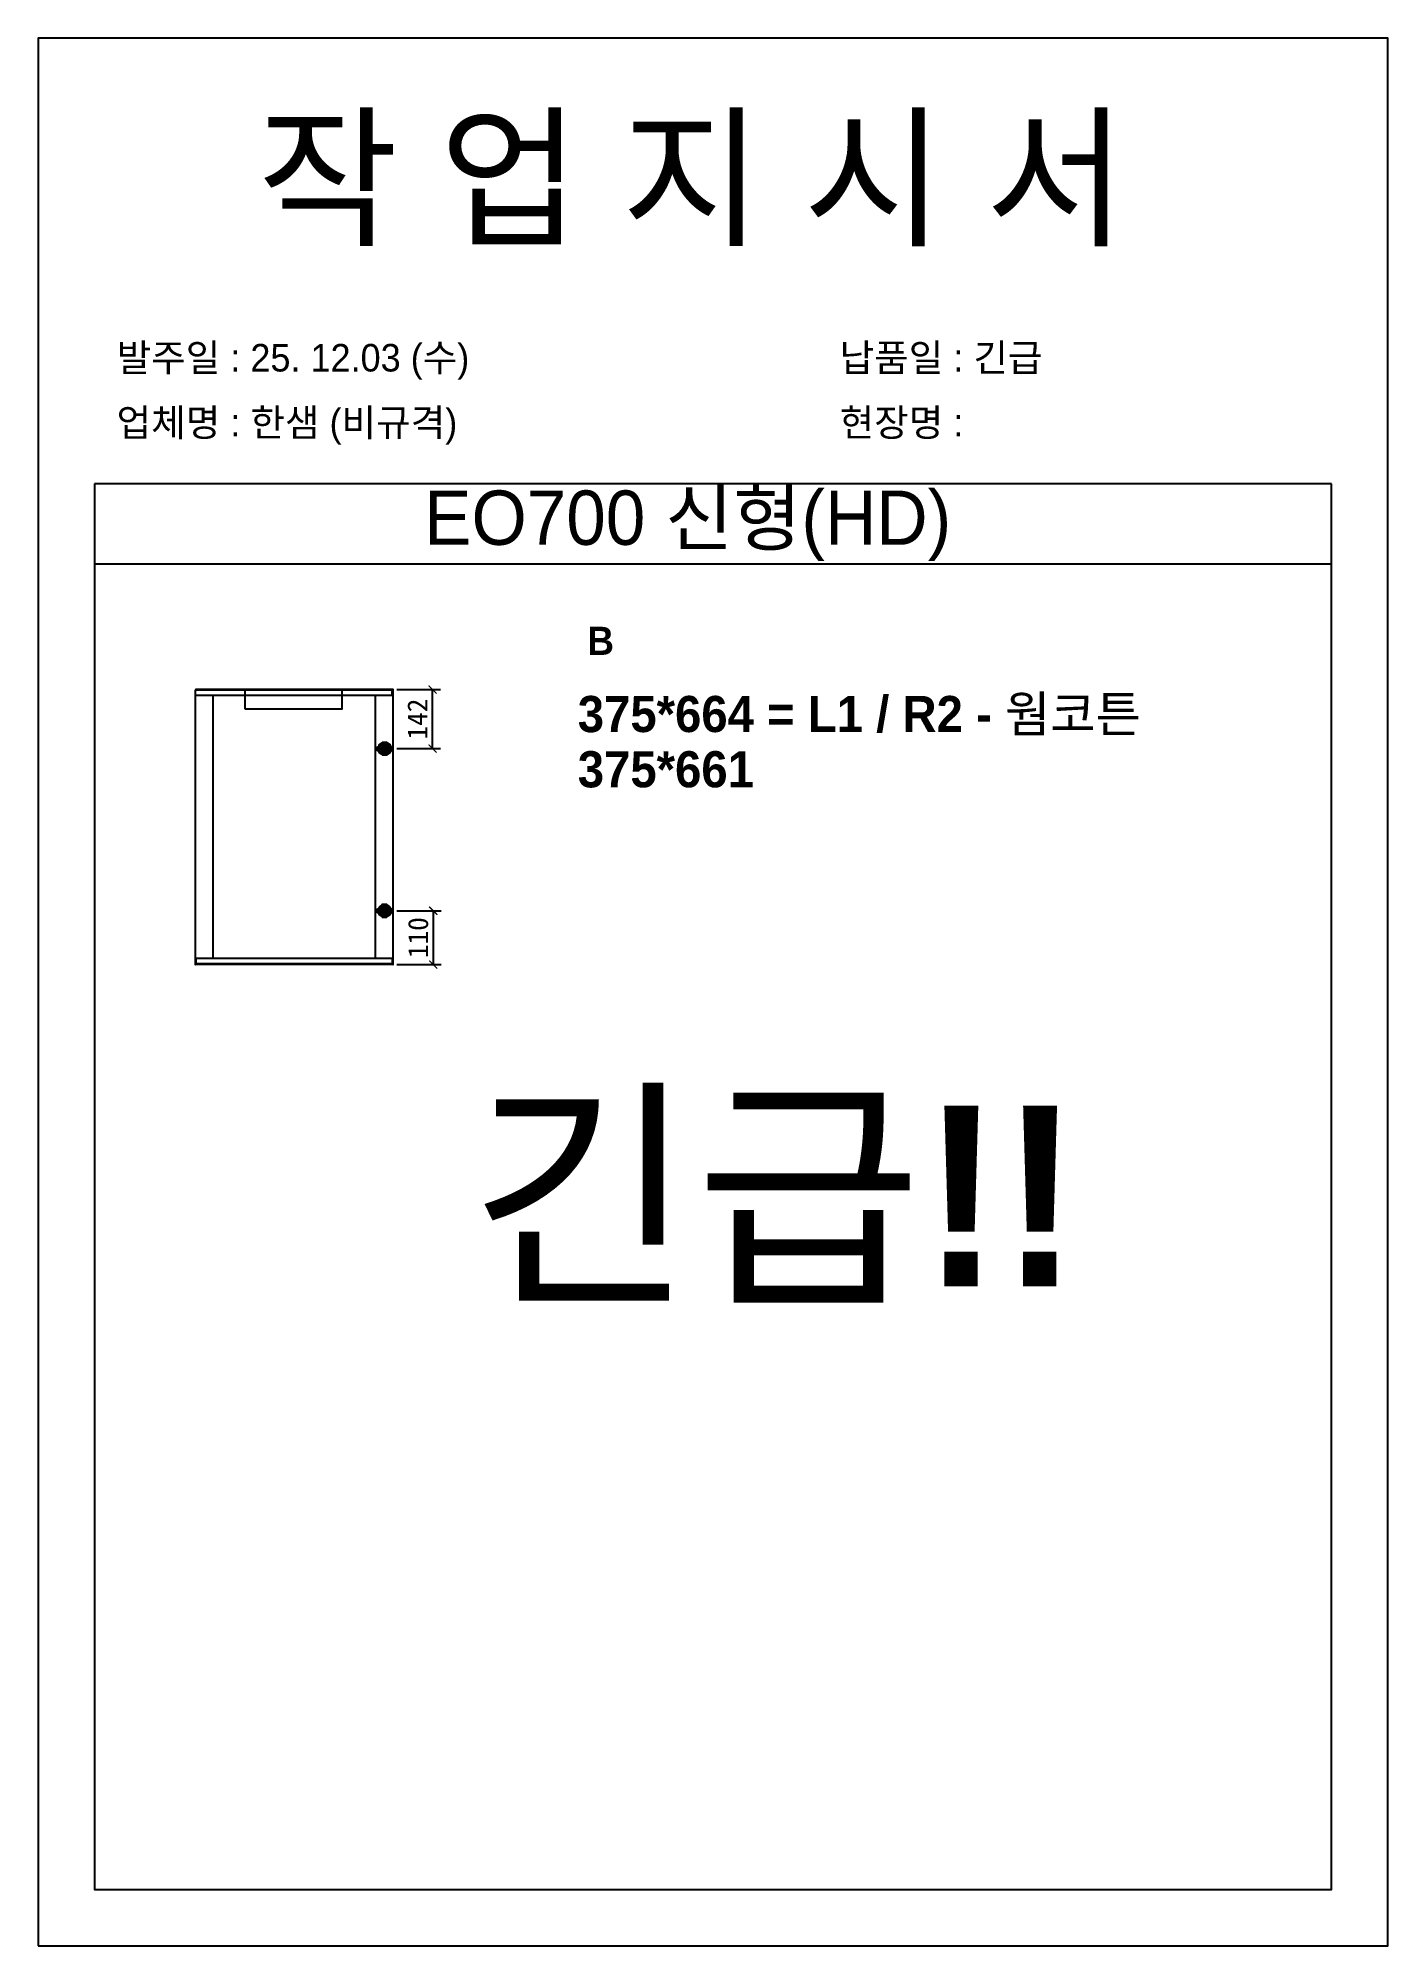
# Model space of a CAD drawing. Header units: millimetres. Extents: x -44117 to 256353, y -2095463 to 65325.
# Drawn here: x 116819 to 118499, y -527366 to -524990 of the extents above; entities that cross this region are included whole.
import ezdxf

# ---------------------------------------------------------------- set-up
doc = ezdxf.new("R2010")
doc.units = ezdxf.units.MM
doc.header["$LTSCALE"] = 10
doc.layers.add('Layer1', color=7, linetype='Continuous', lineweight=70)
doc.styles.add('MtX_Gulim', font='')
doc.styles.get('MtX_Gulim').set_extended_font_data('Gulim', bold=True)
doc.dimstyles.new('ISO-25', dxfattribs={"dimtxt": 2.5, "dimasz": 2.5, "dimexe": 1, "dimexo": 1, "dimtad": 1, "dimtxsty": 'Standard', "dimblk": 'ARCHTICK', "dimcen": 2.5, "dimadec": 0, "dimazin": 0, "dimtfac": 1, "dimtmove": 0, "dimatfit": 3, "dimfxl": 0, "dimarcsym": 0})

msp = doc.modelspace()

# ---------------------------------------------------------------- texts
at = {"linetype": 'Continuous', "style": 'MtX_Gulim'}
msp.add_text('B', height=35.04934, dxfattribs=at).set_placement((117502.33991, -525758.65097))
at = {"attachment_point": 1}
for s, width, gutter_width, heights, insert, char_height in [('{\\fGulim|b0|i0|c129|p50;작 업 지 시 서}', 3307.3198183, 12.5, [-155.84554], (117091.50105, -525094.64887), 140), ('\\pt11;{\\fGulim|b0|i0|c129|p50;발주일 : 25. 12.03 (수)}', 3307.3198183, 12.5, [34.50412], (116916.2917, -525371.36929), 34.3), ('{\\fGulim|b0|i0|c129|p50;납품일 : 긴급}', 3307.3198183, 12.5, [35.09023], (117816.26968, -525371.36929), 34.3), ('{\\fGulim|b0|i0|c129|p50;업체명 : 한샘 (비규격)}', 3307.3198183, 12.5, [36.11279], (116916.2917, -525452.02547), 34.3), ('{\\fGulim|b0|i0|c129|p50;현장명 : }', 3307.3198183, 12.5, [-38.2735], (117816.26968, -525452.02547), 34.3), ('{\\fGulim|b0|i0|c129|p50;EO700 신형(HD)}', 1597.0710432, 6.03612, [-85.06834], (117299.10671, -525553.92538), 67.6045736), ('{\\f굴림|b1|i0|c129|p50;375*664 = L1 / R2 - 웜코튼}', 13607.1496112, 175, [-54.34524], (117490.33748, -525809.74499), 45), ('{\\f굴림|b1|i0|c129|p50;\\C1;375*661}', 13607.1496112, 175, [-46.25], (117490.33748, -525878.55485), 45), ('{\\f굴림|b1|i0|c129|p50;긴급!!}', 68035.7480561, 875, [-246.72619], (117354.26271, -526319.99909), 225)]:
    msp.add_mtext_dynamic_manual_height_columns(s, width=width, gutter_width=gutter_width, heights=heights, dxfattribs=dict(at, insert=insert, char_height=char_height))

# ---------------------------------------------------------------- blocks, each defined once
blk = doc.blocks.new('_ArchTick')
at = {"color": 0, "linetype": 'ByBlock', "const_width": 0.15}
blk.add_lwpolyline([(-0.5, -0.5), (0.5, 0.5)], dxfattribs=at)
blk = doc.blocks.new('*D4151')
at = {"color": 0, "lineweight": -2}
for p, q in [((117265, -525801.8), (117319.6, -525801.8)), ((117309.6, -525875.4), (117309.6, -525801.8)), ((117265, -525875.4), (117319.6, -525875.4))]:
    blk.add_line(p, q, dxfattribs=at)
at = {"layer": 'Defpoints', "color": 0}
for p in [(117250, -525801.8), (117309.6, -525801.8), (117250, -525875.4)]:
    blk.add_point(p, dxfattribs=at)
at = {"color": 0, "lineweight": -2, "xscale": 10, "yscale": 10, "zscale": 10}
for p, rotation in [((117309.6, -525801.8), 90), ((117309.6, -525875.4), 270)]:
    blk.add_blockref('_ArchTick', p, dxfattribs=dict(at, rotation=rotation))
at = {"color": 0, "insert": (117290.8, -525838.6), "char_height": 25, "attachment_point": 5, "rotation": 90}
blk.add_mtext('142', dxfattribs=at)
blk = doc.blocks.new('*D4152')
at = {"color": 0, "lineweight": -2}
for p, q in [((117265, -526077.3), (117320.5, -526077.3)), ((117310.5, -526077.3), (117310.5, -526144.2)), ((117265, -526144.2), (117320.5, -526144.2))]:
    blk.add_line(p, q, dxfattribs=at)
at = {"layer": 'Defpoints', "color": 0}
for p in [(117250, -526077.3), (117250, -526144.2), (117310.5, -526144.2)]:
    blk.add_point(p, dxfattribs=at)
at = {"color": 0, "lineweight": -2, "xscale": 10, "yscale": 10, "zscale": 10}
for p, rotation in [((117310.5, -526077.3), 90), ((117310.5, -526144.2), 270)]:
    blk.add_blockref('_ArchTick', p, dxfattribs=dict(at, rotation=rotation))
at = {"color": 0, "insert": (117291.8, -526110.8), "char_height": 25, "attachment_point": 5, "rotation": 90}
blk.add_mtext('110', dxfattribs=at)

# ---------------------------------------------------------------- dimensions: what is measured, and where the dimension line sits
for base, p1, p2, text, picture, middle in [((117309.58001, -525801.8283), (117249.96624, -525875.44478), (117249.96624, -525801.8283), '142', '*D4151', (117290.83001, -525838.63654)), ((117310.53349, -526144.20711), (117249.96624, -526077.32274), (117249.96624, -526144.20711), '110', '*D4152', (117291.78349, -526110.76493))]:
    dim = msp.add_linear_dim(base=base, p1=p1, p2=p2, angle=90, text=text, dimstyle='ISO-25', override={"dimscale": 10, "dimasz": 1, "dimexo": 1.5, "dimtxsty": 'Standard'})
    dim.commit()
    dim.dimension.update_dxf_attribs({"geometry": picture, "text_midpoint": middle})

# ---------------------------------------------------------------- linework, layer by layer
for p, q in [((118428.69445, -525545.65608), (116888.69445, -525545.65608)), ((118428.69445, -525645.65608), (116888.69445, -525645.65608)), ((117014.10358, -525802.07426), (117014.10358, -526143.96114)), ((117260.60422, -525802.51699), (117014.10358, -525802.51699)), ((117260.35826, -525801.8283), (117014.34954, -525801.8283)), ((117035.99418, -525808.71523), (117035.99418, -526136.82826)), ((117259.37441, -525809.20715), (117259.37441, -525801.8283)), ((117260.60422, -526143.96114), (117260.60422, -525802.07426)), ((117260.60422, -525809.20715), (117014.10358, -525809.20715)), ((117238.46766, -526136.82826), (117238.46766, -525809.20715)), ((117260.60422, -526136.82826), (117014.10358, -526136.82826)), ((117015.33339, -526144.20711), (117015.33339, -526136.82826)), ((117259.37441, -526136.82826), (117259.37441, -526144.20711)), ((117260.60422, -526143.51842), (117014.10358, -526143.51842)), ((117260.35826, -526144.20711), (117014.34954, -526144.20711))]:
    msp.add_line(p, q)
for points in [[(116818.69445, -527366.48636), (118498.69445, -527366.48636), (118498.69445, -524990.48636), (116818.69445, -524990.48636)], [(117076.02667, -525825.90826), (117197.21192, -525825.90826), (117197.21192, -525802.51699), (117076.02667, -525802.51699)]]:
    msp.add_lwpolyline(points, close=True)
msp.add_lwpolyline([(116888.69445, -525545.65608), (116888.69445, -527296.48636), (118428.69445, -527296.48636), (118428.69445, -525545.65608)])
for centre, start, end in [((117260.35826, -525802.07426), 0, 90), ((117014.34954, -526143.96115), 180, 270), ((117260.35826, -526143.96115), 270, 0)]:
    msp.add_arc(centre, 0.24596, start, end)
at = {"layer": 'Layer1'}
for p, q in [((117249.96624, -525866.37958), (117249.96624, -525884.50998)), ((117249.96624, -526086.38794), (117249.96624, -526068.25753))]:
    msp.add_line(p, q, dxfattribs=at)
for points in [[(117259.03144, -525875.44478), (117240.90104, -525875.44478)], [(117259.03144, -526077.32274), (117240.90104, -526077.32274)]]:
    msp.add_lwpolyline(points, close=True, dxfattribs=at)
for centre in [(117249.96624, -525875.44478), (117249.96624, -526077.32274)]:
    msp.add_circle(centre, 6.04347, dxfattribs=at)

msp.set_redraw_order([(e.dxf.handle, doc.entitydb.next_handle()) for e in msp.query("TEXT MTEXT ATTDEF DIMENSION ARC_DIMENSION")])  # texts and dimensions are drawn at this point

doc.saveas('drawing.dxf')
